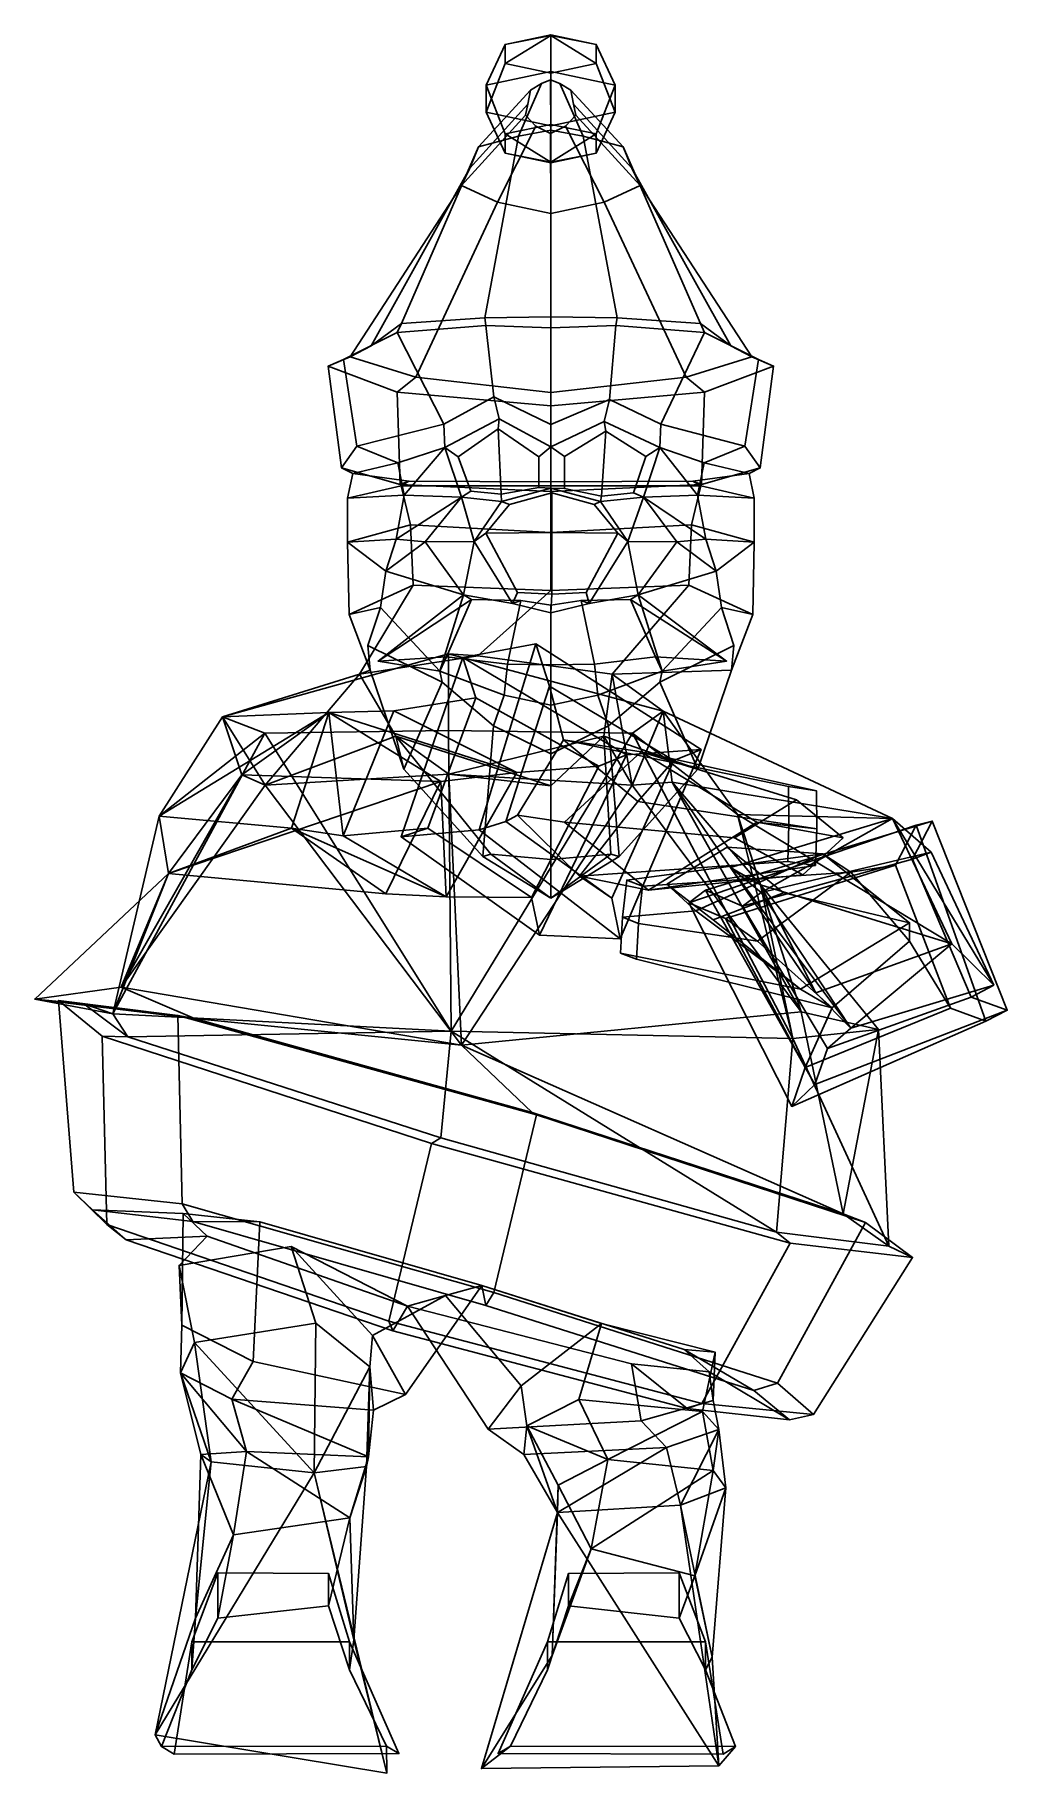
# Model space of a CAD drawing. Extents: x -125 to 165, y -159 to 361.
import ezdxf

# ---------------------------------------------------------------- set-up
doc = ezdxf.new("R2010")
doc.units = 0

msp = doc.modelspace()

# ---------------------------------------------------------------- linework, layer by layer
for p in [(-22.908533, 173.483734, 83.882256), (81.098038, 173.483734, 83.882256)]:
    msp.add_point(p)
for points in [[(15.0123, 357.665588, -22.509861), (28.621193, 360.527588, -29.403681), (28.621195, 349.516663, -40.670158), (9.375294, 345.469269, -30.920895)], [(28.621185, 349.079742, -1.828562), (28.621189, 360.346619, -13.314938), (15.012297, 351.941711, -8.72233)], [(15.012297, 351.941711, -8.72233), (28.621189, 360.346619, -13.314938), (15.0123, 357.665588, -22.509861)], [(28.621189, 360.346619, -13.314938), (28.621193, 360.527588, -29.403681), (15.0123, 357.665588, -22.509861)], [(28.621185, 349.079742, -1.828562), (42.23011, 351.941681, -8.722325), (28.621189, 360.346619, -13.314938)], [(28.621189, 360.346619, -13.314938), (42.230114, 357.665588, -22.509857), (28.621193, 360.527588, -29.403681)], [(42.23011, 351.941681, -8.722325), (42.230114, 357.665588, -22.509857), (28.621189, 360.346619, -13.314938)], [(42.230114, 357.665588, -22.509857), (47.867088, 345.469238, -30.920891), (28.621195, 349.516663, -40.670158), (28.621193, 360.527588, -29.403681)], [(9.375289, 337.37442, -11.422306), (15.012297, 351.941711, -8.72233), (15.0123, 357.665588, -22.509861), (9.375294, 345.469269, -30.920895)], [(47.867081, 337.37439, -11.422301), (47.867088, 345.469238, -30.920891), (42.230114, 357.665588, -22.509857), (42.23011, 351.941681, -8.722325)], [(28.621185, 333.326996, -1.673066), (28.621185, 349.079742, -1.828562), (15.012297, 351.941711, -8.72233), (9.375289, 337.37442, -11.422306)], [(15.012301, 330.901947, -33.620815), (9.375294, 345.469269, -30.920895), (28.621195, 349.516663, -40.670158), (28.621195, 333.763916, -40.514637)], [(28.621185, 333.326996, -1.673066), (47.867081, 337.37439, -11.422301), (42.23011, 351.941681, -8.722325), (28.621185, 349.079742, -1.828562)], [(42.230114, 330.901947, -33.620811), (28.621195, 333.763916, -40.514637), (28.621195, 349.516663, -40.670158), (47.867088, 345.469238, -30.920891)], [(22.575277, 343.934509, -10.19235), (21.825262, 339.825378, -11.924227), (4.427538, 320.708801, 31.957342), (7.106166, 327.101135, 42.519993)], [(25.915779, 345.929535, -9.351487), (22.575277, 343.934509, -10.19235), (7.106166, 327.101135, 42.519993), (19.036524, 330.204681, 47.648327)], [(9.375289, 337.37442, -11.422306), (9.375294, 345.469269, -30.920895), (15.012301, 330.901947, -33.620815), (15.012299, 325.17804, -19.833284)], [(28.6112, 347.093842, -8.860758), (25.915779, 345.929535, -9.351487), (19.036524, 330.204681, 47.648327), (28.663033, 332.0159, 50.641212)], [(28.6112, 347.093842, -8.860758), (28.663033, 332.0159, 50.641212), (38.289539, 330.204681, 47.648327), (31.306623, 345.929535, -9.351486)], [(31.306623, 345.929535, -9.351486), (38.289539, 330.204681, 47.648327), (50.219898, 327.101105, 42.519997), (34.647121, 343.934509, -10.192348)], [(34.647121, 343.934509, -10.192348), (50.219898, 327.101105, 42.519997), (52.898521, 320.708801, 31.957346), (35.397137, 339.825378, -11.924225)], [(47.867081, 337.37439, -11.422301), (42.23011, 325.17804, -19.833281), (42.230114, 330.901947, -33.620811), (47.867088, 345.469238, -30.920891)], [(21.825262, 339.825378, -11.924227), (21.138601, 336.510773, -13.321232), (1.975181, 315.55249, 23.437057), (4.427538, 320.708801, 31.957342)], [(35.397137, 339.825378, -11.924225), (52.898521, 320.708801, 31.957346), (55.350883, 315.55249, 23.437061), (36.083797, 336.510773, -13.32123)], [(21.138601, 336.510773, -13.321232), (24.139545, 333.270691, -14.686816), (12.692842, 310.512054, 15.108288), (1.975181, 315.55249, 23.437057)], [(28.621185, 333.326996, -1.673066), (9.375289, 337.37442, -11.422306), (15.012299, 325.17804, -19.833284), (28.621187, 322.316071, -12.939517)], [(24.139545, 333.270691, -14.686816), (28.611198, 331.08786, -15.606826), (28.663029, 307.116394, 9.497261), (12.692842, 310.512054, 15.108288)], [(28.621181, 322.49704, -29.028206), (15.012301, 330.901947, -33.620815), (28.621195, 333.763916, -40.514637)], [(33.082851, 333.270691, -14.686815), (44.633217, 310.512054, 15.10829), (28.663029, 307.116394, 9.497261), (28.611198, 331.08786, -15.606826)], [(28.621181, 322.49704, -29.028206), (28.621195, 333.763916, -40.514637), (42.230114, 330.901947, -33.620811)], [(28.621185, 333.326996, -1.673066), (28.621187, 322.316071, -12.939517), (42.23011, 325.17804, -19.833281), (47.867081, 337.37439, -11.422301)], [(36.083797, 336.510773, -13.32123), (55.350883, 315.55249, 23.437061), (44.633217, 310.512054, 15.10829), (33.082851, 333.270691, -14.686815)], [(-15.957539, 274.325958, 72.991859), (8.902767, 275.969391, 85.857109), (19.036524, 330.204681, 47.648327), (7.106166, 327.101135, 42.519993)], [(28.691031, 276.300629, 93.28479), (28.663033, 332.0159, 50.641212), (19.036524, 330.204681, 47.648327), (8.902767, 275.969391, 85.857109)], [(15.012299, 325.17804, -19.833284), (15.012301, 330.901947, -33.620815), (28.621181, 322.49704, -29.028206)], [(42.23011, 325.17804, -19.833281), (28.621181, 322.49704, -29.028206), (42.230114, 330.901947, -33.620811)], [(28.691031, 276.300629, 93.28479), (48.47929, 275.969391, 85.857109), (38.289539, 330.204681, 47.648327), (28.663033, 332.0159, 50.641212)], [(73.3396, 274.325958, 72.991859), (50.219898, 327.101105, 42.519997), (38.289539, 330.204681, 47.648327), (48.47929, 275.969391, 85.857109)], [(-24.99807, 267.628448, 45.544674), (-15.957539, 274.325958, 72.991859), (7.106166, 327.101135, 42.519993), (4.427538, 320.708801, 31.957342)], [(28.621187, 322.316071, -12.939517), (15.012299, 325.17804, -19.833284), (28.621181, 322.49704, -29.028206)], [(28.621187, 322.316071, -12.939517), (28.621181, 322.49704, -29.028206), (42.23011, 325.17804, -19.833281)], [(82.380135, 267.628448, 45.544674), (52.898521, 320.708801, 31.957346), (50.219898, 327.101105, 42.519997), (73.3396, 274.325958, 72.991859)], [(-31.268009, 264.313995, 22.576475), (-24.99807, 267.628448, 45.544674), (4.427538, 320.708801, 31.957342), (1.975181, 315.55249, 23.437057)], [(88.65007, 264.313995, 22.576475), (55.350883, 315.55249, 23.437061), (52.898521, 320.708801, 31.957346), (82.380135, 267.628448, 45.544674)], [(-11.680097, 258.234894, 1.837493), (-31.268009, 264.313995, 22.576475), (1.975181, 315.55249, 23.437057), (12.692842, 310.512054, 15.108288)], [(69.062149, 258.234894, 1.837493), (44.633217, 310.512054, 15.10829), (55.350883, 315.55249, 23.437061), (88.65007, 264.313995, 22.576475)], [(28.691029, 253.669556, -17.130922), (-11.680097, 258.234894, 1.837493), (12.692842, 310.512054, 15.108288), (28.663029, 307.116394, 9.497261)], [(28.691029, 253.669556, -17.130922), (28.663029, 307.116394, 9.497261), (44.633217, 310.512054, 15.10829), (69.062149, 258.234894, 1.837493)], [(9.291431, 273.711914, 90.762436), (8.902767, 275.969391, 85.857109), (-15.957539, 274.325958, 72.991859), (-17.19989, 271.64682, 77.6035)], [(28.691031, 272.963745, 96.877937), (28.691031, 276.300629, 93.28479), (8.902767, 275.969391, 85.857109), (9.291431, 273.711914, 90.762436)], [(28.691031, 272.963745, 96.877937), (48.090626, 273.711914, 90.762436), (48.47929, 275.969391, 85.857109), (28.691031, 276.300629, 93.28479)], [(48.090626, 273.711914, 90.762436), (74.581955, 271.64679, 77.6035), (73.3396, 274.325958, 72.991859), (48.47929, 275.969391, 85.857109)], [(-17.19989, 271.64682, 77.6035), (-15.957539, 274.325958, 72.991859), (-24.99807, 267.628448, 45.544674), (-33.296749, 263.572113, 46.954624)], [(-3.292477, 244.189209, 83.85601), (-17.19989, 271.64682, 77.6035), (-33.296749, 263.572113, 46.954624), (-29.249683, 237.617249, 65.295967)], [(11.648257, 252.434967, 94.970459), (9.291431, 273.711914, 90.762436), (-17.19989, 271.64682, 77.6035), (-3.292477, 244.189209, 83.85601)], [(28.691029, 244.106018, 99.194473), (28.691031, 272.963745, 96.877937), (9.291431, 273.711914, 90.762436), (11.648257, 252.434967, 94.970459)], [(28.691029, 244.106018, 99.194473), (46.137524, 251.630585, 95.040833), (48.090626, 273.711914, 90.762436), (28.691031, 272.963745, 96.877937)], [(46.137524, 251.630585, 95.040833), (61.546577, 244.189209, 83.856018), (74.581955, 271.64679, 77.6035), (48.090626, 273.711914, 90.762436)], [(61.546577, 244.189209, 83.856018), (86.631752, 237.617249, 65.295967), (90.67881, 263.572113, 46.954624), (74.581955, 271.64679, 77.6035)], [(74.581955, 271.64679, 77.6035), (90.67881, 263.572113, 46.954624), (82.380135, 267.628448, 45.544674), (73.3396, 274.325958, 72.991859)], [(-33.296749, 263.572113, 46.954624), (-24.99807, 267.628448, 45.544674), (-31.268009, 264.313995, 22.576475), (-37.822437, 261.561127, 21.152876)], [(90.67881, 263.572113, 46.954624), (95.204498, 261.561127, 21.152876), (88.65007, 264.313995, 22.576475), (82.380135, 267.628448, 45.544674)], [(-37.822437, 261.561127, 21.152876), (-31.268009, 264.313995, 22.576475), (-11.680097, 258.234894, 1.837493), (-17.208813, 253.783752, -1.596331)], [(-29.249683, 237.617249, 65.295967), (-33.296749, 263.572113, 46.954624), (-37.822437, 261.561127, 21.152876), (-33.823101, 231.177917, 27.994162)], [(-33.823101, 231.177917, 27.994162), (-37.822437, 261.561127, 21.152876), (-17.208813, 253.783752, -1.596331), (-16.313486, 226.170685, 2.180299)], [(95.204498, 261.561127, 21.152876), (74.590874, 253.783752, -1.596331), (69.062149, 258.234894, 1.837493), (88.65007, 264.313995, 22.576475)], [(91.205162, 231.177917, 27.994162), (73.695549, 226.170685, 2.180299), (74.590874, 253.783752, -1.596331), (95.204498, 261.561127, 21.152876)], [(86.631752, 237.617249, 65.295967), (91.205162, 231.177917, 27.994162), (95.204498, 261.561127, 21.152876), (90.67881, 263.572113, 46.954624)], [(-17.208813, 253.783752, -1.596331), (-11.680097, 258.234894, 1.837493), (28.691029, 253.669556, -17.130922), (28.691029, 249.670898, -21.350451)], [(74.590874, 253.783752, -1.596331), (28.691029, 249.670898, -21.350451), (28.691029, 253.669556, -17.130922), (69.062149, 258.234894, 1.837493)], [(-16.313486, 226.170685, 2.180299), (-17.208813, 253.783752, -1.596331), (28.691029, 249.670898, -21.350451), (28.691027, 224.162659, -17.487638)], [(11.648257, 252.434967, 94.970459), (-3.292477, 244.189209, 83.85601), (-2.999768, 237.255859, 82.356026), (13.216949, 245.788818, 94.319626)], [(28.691029, 244.106018, 99.194473), (11.648257, 252.434967, 94.970459), (13.216949, 245.788818, 94.319626), (28.691029, 237.497681, 96.470764)], [(73.695549, 226.170685, 2.180299), (28.691027, 224.162659, -17.487638), (28.691029, 249.670898, -21.350451), (74.590874, 253.783752, -1.596331)], [(28.691029, 244.106018, 99.194473), (28.691029, 237.497681, 96.470764), (44.568832, 244.981995, 94.333702), (46.137524, 251.630585, 95.040833)], [(46.137524, 251.630585, 95.040833), (44.568832, 244.981995, 94.333702), (61.253864, 237.255859, 82.356026), (61.546577, 244.189209, 83.856018)], [(-17.084146, 232.67926, 65.716461), (-2.999768, 237.255859, 82.356026), (-3.292477, 244.189209, 83.85601), (-29.249683, 237.617249, 65.295967)], [(12.9581, 242.816284, 91.856819), (13.216949, 245.788818, 94.319626), (-2.999768, 237.255859, 82.356026), (1.020968, 234.447571, 82.041245)], [(12.9581, 242.816284, 91.856819), (25.105974, 234.444366, 93.482849), (28.691029, 237.497681, 96.470764), (13.216949, 245.788818, 94.319626)], [(45.075703, 242.121094, 91.655769), (44.568832, 244.981995, 94.333702), (28.691029, 237.497681, 96.470764), (32.729221, 234.563629, 93.663162)], [(45.075703, 242.121094, 91.655769), (56.995049, 234.567017, 79.53775), (61.253864, 237.255859, 82.356026), (44.568832, 244.981995, 94.333702)], [(74.466202, 232.67926, 65.716461), (86.631752, 237.617249, 65.295967), (61.546577, 244.189209, 83.856018), (61.253864, 237.255859, 82.356026)], [(13.857457, 223.323151, 90.02729), (12.9581, 242.816284, 91.856819), (1.020968, 234.447571, 82.041245), (4.76797, 224.25769, 84.935066)], [(25.105974, 234.444366, 93.482849), (12.9581, 242.816284, 91.856819), (13.857457, 223.323151, 90.02729), (25.105974, 225.327087, 94.327049)], [(32.729221, 234.563629, 93.663162), (32.729221, 225.059021, 94.705406), (43.75869, 222.710754, 89.397079), (45.075703, 242.121094, 91.655769)], [(43.75869, 222.710754, 89.397079), (53.321014, 223.706787, 83.110359), (56.995049, 234.567017, 79.53775), (45.075703, 242.121094, 91.655769)], [(-29.249683, 237.617249, 65.295967), (-33.823101, 231.177917, 27.994162), (-30.517561, 229.514771, 28.800205), (-17.084146, 232.67926, 65.716461)], [(-15.111394, 222.9776, 66.043121), (-2.999768, 237.255859, 82.356026), (-17.084146, 232.67926, 65.716461)], [(1.930499, 222.416992, 85.936409), (-2.999768, 237.255859, 82.356026), (-15.111394, 222.9776, 66.043121)], [(4.76797, 224.25769, 84.935066), (1.020968, 234.447571, 82.041245), (-2.999768, 237.255859, 82.356026), (1.930499, 222.416992, 85.936409)], [(25.105974, 225.327087, 94.327049), (28.691029, 225.079681, 97.531448), (28.691029, 237.497681, 96.470764), (25.105974, 234.444366, 93.482849)], [(32.729221, 225.059021, 94.705406), (32.729221, 234.563629, 93.663162), (28.691029, 237.497681, 96.470764), (28.691029, 225.079681, 97.531448)], [(53.321014, 223.706787, 83.110359), (56.323597, 222.416992, 85.936409), (61.253864, 237.255859, 82.356026), (56.995049, 234.567017, 79.53775)], [(56.323597, 222.416992, 85.936409), (72.493446, 222.9776, 66.043121), (61.253864, 237.255859, 82.356026)], [(72.493446, 222.9776, 66.043121), (74.466202, 232.67926, 65.716461), (61.253864, 237.255859, 82.356026)], [(86.631752, 237.617249, 65.295967), (74.466202, 232.67926, 65.716461), (87.899628, 229.514771, 28.800205), (91.205162, 231.177917, 27.994162)], [(-33.823101, 231.177917, 27.994162), (-16.313486, 226.170685, 2.180299), (-13.727357, 227.219543, 2.487197), (-30.517561, 229.514771, 28.800205)], [(-17.084146, 232.67926, 65.716461), (-30.517561, 229.514771, 28.800205), (-32.021969, 222.161499, 29.849279), (-15.111394, 222.9776, 66.043121)], [(-32.021969, 222.161499, 29.849279), (-30.517561, 229.514771, 28.800205), (-13.727357, 227.219543, 2.487197), (-16.039721, 225.840881, 0.059638)], [(91.205162, 231.177917, 27.994162), (87.899628, 229.514771, 28.800205), (71.109421, 227.219543, 2.487197), (73.695549, 226.170685, 2.180299)], [(89.40403, 222.161499, 29.849279), (73.421776, 225.840881, 0.059638), (71.109421, 227.219543, 2.487197), (87.899628, 229.514771, 28.800205)], [(74.466202, 232.67926, 65.716461), (72.493446, 222.9776, 66.043121), (89.40403, 222.161499, 29.849279), (87.899628, 229.514771, 28.800205)], [(-32.043751, 208.967529, 32.028214), (-32.021969, 222.161499, 29.849279), (-16.039721, 225.840881, 0.059638), (-13.294943, 214.143799, -1.424091)], [(-16.313486, 226.170685, 2.180299), (28.691027, 224.162659, -17.487638), (28.691027, 226.992981, -14.672208), (-13.727357, 227.219543, 2.487197)], [(-16.039721, 225.840881, 0.059638), (-13.727357, 227.219543, 2.487197), (28.691027, 226.992981, -14.672208), (28.691025, 225.766663, -15.018003)], [(-13.294943, 214.143799, -1.424091), (-16.039721, 225.840881, 0.059638), (28.691025, 225.766663, -15.018003), (28.69101, 211.890503, -13.558692)], [(13.857457, 223.323151, 90.02729), (4.76797, 224.25769, 84.935066), (1.930499, 222.416992, 85.936409), (13.890349, 221.136108, 92.223122)], [(28.949411, 211.876404, 116.053299), (28.949411, 223.693329, 111.923271), (16.326536, 220.259094, 108.406754), (9.250209, 211.694733, 109.604088)], [(13.857457, 223.323151, 90.02729), (13.890349, 221.136108, 92.223122), (28.691029, 225.079681, 97.531448), (25.105974, 225.327087, 94.327049)], [(28.949411, 223.693329, 111.923271), (28.691029, 225.079681, 97.531448), (13.890349, 221.136108, 92.223122), (16.326536, 220.259094, 108.406754)], [(70.677002, 214.143799, -1.424091), (28.69101, 211.890503, -13.558692), (28.691025, 225.766663, -15.018003), (73.421776, 225.840881, 0.059638)], [(73.421776, 225.840881, 0.059638), (28.691025, 225.766663, -15.018003), (28.691027, 226.992981, -14.672208), (71.109421, 227.219543, 2.487197)], [(73.695549, 226.170685, 2.180299), (71.109421, 227.219543, 2.487197), (28.691027, 226.992981, -14.672208), (28.691027, 224.162659, -17.487638)], [(28.949411, 223.693329, 111.923271), (41.572285, 220.259094, 108.406754), (43.491707, 221.136108, 92.223122), (28.691029, 225.079681, 97.531448)], [(43.75869, 222.710754, 89.397079), (32.729221, 225.059021, 94.705406), (28.691029, 225.079681, 97.531448), (43.491707, 221.136108, 92.223122)], [(28.949411, 211.876404, 116.053299), (48.648613, 211.694733, 109.604088), (41.572285, 220.259094, 108.406754), (28.949411, 223.693329, 111.923271)], [(43.75869, 222.710754, 89.397079), (43.491707, 221.136108, 92.223122), (56.323597, 222.416992, 85.936409), (53.321014, 223.706787, 83.110359)], [(89.425812, 208.967529, 32.028214), (70.677002, 214.143799, -1.424091), (73.421776, 225.840881, 0.059638), (89.40403, 222.161499, 29.849279)], [(-15.111394, 222.9776, 66.043121), (-32.021969, 222.161499, 29.849279), (-32.043751, 208.967529, 32.028214), (-17.553164, 209.878479, 65.891945)], [(-17.553164, 209.878479, 65.891945), (1.930499, 222.416992, 85.936409), (-15.111394, 222.9776, 66.043121)], [(-8.899186, 209.061707, 89.112961), (1.930499, 222.416992, 85.936409), (-17.553164, 209.878479, 65.891945)], [(-8.899186, 209.061707, 89.112961), (5.732574, 209.215088, 92.147392), (1.930499, 222.416992, 85.936409)], [(5.732574, 209.215088, 92.147392), (13.890349, 221.136108, 92.223122), (1.930499, 222.416992, 85.936409)], [(9.250209, 211.694733, 109.604088), (16.326536, 220.259094, 108.406754), (13.890349, 221.136108, 92.223122), (5.732574, 209.215088, 92.147392)], [(48.648613, 211.694733, 109.604088), (51.649487, 209.215088, 92.147392), (43.491707, 221.136108, 92.223122), (41.572285, 220.259094, 108.406754)], [(51.649487, 209.215088, 92.147392), (56.323597, 222.416992, 85.936409), (43.491707, 221.136108, 92.223122)], [(66.281242, 209.061707, 89.112961), (56.323597, 222.416992, 85.936409), (51.649487, 209.215088, 92.147392)], [(74.935226, 209.878479, 65.891945), (72.493446, 222.9776, 66.043121), (56.323597, 222.416992, 85.936409)], [(66.281242, 209.061707, 89.112961), (74.935226, 209.878479, 65.891945), (56.323597, 222.416992, 85.936409)], [(72.493446, 222.9776, 66.043121), (74.935226, 209.878479, 65.891945), (89.425812, 208.967529, 32.028214), (89.40403, 222.161499, 29.849279)], [(-31.607397, 187.413269, 33.3909), (-32.043751, 208.967529, 32.028214), (-13.294943, 214.143799, -1.424091), (-12.502227, 196.156128, 1.486755)], [(-12.502227, 196.156128, 1.486755), (-13.294943, 214.143799, -1.424091), (28.69101, 211.890503, -13.558692), (28.691011, 194.530426, -9.127532)], [(69.884285, 196.156128, 1.486755), (28.691011, 194.530426, -9.127532), (28.69101, 211.890503, -13.558692), (70.677002, 214.143799, -1.424091)], [(88.989464, 187.413269, 33.3909), (69.884285, 196.156128, 1.486755), (70.677002, 214.143799, -1.424091), (89.425812, 208.967529, 32.028214)], [(-17.553164, 209.878479, 65.891945), (-32.043751, 208.967529, 32.028214), (-20.619238, 200.355103, 65.335167)], [(-22.224981, 189.425171, 65.51387), (-20.619238, 200.355103, 65.335167), (-32.043751, 208.967529, 32.028214), (-31.607397, 187.413269, 33.3909)], [(-20.619238, 200.355103, 65.335167), (-8.899186, 209.061707, 89.112961), (-17.553164, 209.878479, 65.891945)], [(2.597434, 193.248383, 85.995529), (-8.899186, 209.061707, 89.112961), (-20.619238, 200.355103, 65.335167)], [(2.597434, 193.248383, 85.995529), (5.732574, 209.215088, 92.147392), (-8.899186, 209.061707, 89.112961)], [(17.224567, 190.627991, 91.898666), (5.732574, 209.215088, 92.147392), (2.597434, 193.248383, 85.995529)], [(18.674536, 193.946747, 104.768394), (9.250209, 211.694733, 109.604088), (5.732574, 209.215088, 92.147392), (17.224567, 190.627991, 91.898666)], [(28.949411, 193.425293, 109.998421), (28.949411, 211.876404, 116.053299), (9.250209, 211.694733, 109.604088), (18.674536, 193.946747, 104.768394)], [(28.949411, 193.425293, 109.998421), (39.224285, 193.946747, 104.768394), (48.648613, 211.694733, 109.604088), (28.949411, 211.876404, 116.053299)], [(39.224285, 193.946747, 104.768394), (40.15749, 190.627991, 91.898666), (51.649487, 209.215088, 92.147392), (48.648613, 211.694733, 109.604088)], [(40.15749, 190.627991, 91.898666), (54.784626, 193.248383, 85.995529), (51.649487, 209.215088, 92.147392)], [(54.784626, 193.248383, 85.995529), (66.281242, 209.061707, 89.112961), (51.649487, 209.215088, 92.147392)], [(54.784626, 193.248383, 85.995529), (78.001297, 200.355103, 65.335167), (66.281242, 209.061707, 89.112961)], [(78.001297, 200.355103, 65.335167), (74.935226, 209.878479, 65.891945), (66.281242, 209.061707, 89.112961)], [(74.935226, 209.878479, 65.891945), (78.001297, 200.355103, 65.335167), (89.425812, 208.967529, 32.028214)], [(79.60704, 189.425171, 65.51387), (88.989464, 187.413269, 33.3909), (89.425812, 208.967529, 32.028214), (78.001297, 200.355103, 65.335167)], [(-22.224981, 189.425171, 65.51387), (-4.510575, 170.422424, 92.304878), (2.597434, 193.248383, 85.995529), (-20.619238, 200.355103, 65.335167)], [(79.60704, 189.425171, 65.51387), (78.001297, 200.355103, 65.335167), (54.784626, 193.248383, 85.995529), (61.892632, 170.422424, 92.304878)], [(-25.278856, 170.801636, 37.500011), (-31.607397, 187.413269, 33.3909), (-12.502227, 196.156128, 1.486755), (-28.490105, 169.574829, 25.4806)], [(-28.490105, 169.574829, 25.4806), (-12.502227, 196.156128, 1.486755), (28.691011, 194.530426, -9.127532), (6.862231, 175.038818, 3.878043)], [(4.963624, 191.827759, 99.99575), (2.597434, 193.248383, 85.995529), (-22.908533, 173.483734, 83.882256)], [(-22.908533, 173.483734, 83.882256), (2.597434, 193.248383, 85.995529), (-4.510575, 170.422424, 92.304878)], [(4.963624, 191.827759, 99.99575), (19.660994, 191.565491, 100.112862), (17.224567, 190.627991, 91.898666), (2.597434, 193.248383, 85.995529)], [(46.993961, 169.574829, 25.4806), (6.862231, 175.038818, 3.878043), (28.691011, 194.530426, -9.127532), (69.884285, 196.156128, 1.486755)], [(28.949411, 193.425293, 109.998421), (18.674536, 193.946747, 104.768394), (17.224567, 190.627991, 91.898666), (28.691029, 187.840637, 97.818153)], [(28.949411, 193.425293, 109.998421), (28.691029, 187.840637, 97.818153), (40.15749, 190.627991, 91.898666), (39.224285, 193.946747, 104.768394)], [(52.418434, 191.827759, 99.99575), (54.784626, 193.248383, 85.995529), (40.15749, 190.627991, 91.898666), (37.721066, 191.565491, 100.112862)], [(82.660912, 170.801636, 37.500011), (46.993961, 169.574829, 25.4806), (69.884285, 196.156128, 1.486755), (88.989464, 187.413269, 33.3909)], [(52.418434, 191.827759, 99.99575), (81.098038, 173.483734, 83.882256), (54.784626, 193.248383, 85.995529)], [(81.098038, 173.483734, 83.882256), (61.892632, 170.422424, 92.304878), (54.784626, 193.248383, 85.995529)], [(-25.278856, 170.801636, 37.500011), (-25.948206, 178.167114, 68.684151), (-22.224981, 189.425171, 65.51387), (-31.607397, 187.413269, 33.3909)], [(-22.224981, 189.425171, 65.51387), (-25.948206, 178.167114, 68.684151), (-3.827405, 167.200684, 83.293694), (-4.510575, 170.422424, 92.304878)], [(-2.513577, 174.779022, 102.389763), (4.963624, 191.827759, 99.99575), (-22.908533, 173.483734, 83.882256)], [(19.660994, 191.565491, 100.112862), (4.963624, 191.827759, 99.99575), (-2.513577, 174.779022, 102.389763), (15.700042, 172.587708, 111.057327)], [(15.700042, 172.587708, 111.057327), (28.691029, 172.384216, 111.741035), (28.691029, 190.151428, 102.861427), (19.660994, 191.565491, 100.112862)], [(28.691029, 190.151428, 102.861427), (28.691029, 187.840637, 97.818153), (17.224567, 190.627991, 91.898666), (19.660994, 191.565491, 100.112862)], [(41.682014, 172.587708, 111.057327), (37.721066, 191.565491, 100.112862), (28.691029, 190.151428, 102.861427), (28.691029, 172.384216, 111.741035)], [(28.691029, 190.151428, 102.861427), (37.721066, 191.565491, 100.112862), (40.15749, 190.627991, 91.898666), (28.691029, 187.840637, 97.818153)], [(37.721066, 191.565491, 100.112862), (41.682014, 172.587708, 111.057327), (59.895638, 174.779022, 102.389763), (52.418434, 191.827759, 99.99575)], [(59.895638, 174.779022, 102.389763), (81.098038, 173.483734, 83.882256), (52.418434, 191.827759, 99.99575)], [(79.60704, 189.425171, 65.51387), (61.892632, 170.422424, 92.304878), (61.209461, 167.200684, 83.293694), (83.330269, 178.167114, 68.684151)], [(82.660912, 170.801636, 37.500011), (88.989464, 187.413269, 33.3909), (79.60704, 189.425171, 65.51387), (83.330269, 178.167114, 68.684151)], [(-3.827405, 167.200684, 83.293694), (-25.948206, 178.167114, 68.684151), (-25.278856, 170.801636, 37.500011), (-15.200788, 141.154175, 53.494438)], [(7.302916, 123.0177, 209.98436), (24.194265, 178.661987, 188.012939), (2.345891, 174.560791, 164.448288), (-16.075018, 120.977875, 186.610733)], [(51.265812, 145.435486, 120.082596), (2.345891, 174.560791, 164.448288), (24.194265, 178.661987, 188.012939), (73.561188, 147.082153, 144.525726)], [(7.302916, 123.0177, 209.98436), (15.210792, 125.583557, 202.197815), (28.273758, 165.988403, 185.17926), (24.194265, 178.661987, 188.012939)], [(73.561188, 147.082153, 144.525726), (24.194265, 178.661987, 188.012939), (28.273758, 165.988403, 185.17926), (65.406448, 143.814209, 152.607941)], [(61.209461, 167.200684, 83.293694), (72.582848, 141.154175, 53.494438), (82.660912, 170.801636, 37.500011), (83.330269, 178.167114, 68.684151)], [(-1.853932, 175.667419, 2.126543), (-1.857344, 152.779846, -48.828026), (-56.752666, 151.893738, -40.071373), (-69.399567, 156.80835, -4.709726)], [(-1.853932, 175.667419, 2.126543), (-69.399567, 156.80835, -4.709726), (-28.490105, 169.574829, 25.4806), (6.862231, 175.038818, 3.878043)], [(-4.510575, 170.422424, 92.304878), (-2.513577, 174.779022, 102.389763), (-22.908533, 173.483734, 83.882256)], [(-16.075018, 120.977875, 186.610733), (2.345891, 174.560791, 164.448288), (6.295357, 162.484863, 161.688538), (-8.038993, 123.54306, 178.701599)], [(15.700042, 172.587708, 111.057327), (-2.513577, 174.779022, 102.389763), (-4.510575, 170.422424, 92.304878), (14.698415, 163.288666, 101.151703)], [(-1.853932, 175.667419, 2.126543), (62.168655, 158.46228, -4.389199), (53.064346, 151.893738, -40.071373), (-1.857344, 152.779846, -48.828026)], [(6.862231, 175.038818, 3.878043), (46.993961, 169.574829, 25.4806), (62.168655, 158.46228, -4.389199), (-1.853932, 175.667419, 2.126543)], [(51.265812, 145.435486, 120.082596), (42.976784, 142.071564, 128.301498), (6.295357, 162.484863, 161.688538), (2.345891, 174.560791, 164.448288)], [(28.691029, 172.384216, 111.741035), (15.700042, 172.587708, 111.057327), (14.698415, 163.288666, 101.151703), (28.691029, 160.321869, 106.62307)], [(28.691029, 172.384216, 111.741035), (28.691029, 160.321869, 106.62307), (42.683643, 163.288666, 101.151703), (41.682014, 172.587708, 111.057327)], [(41.682014, 172.587708, 111.057327), (42.683643, 163.288666, 101.151703), (61.892632, 170.422424, 92.304878), (59.895638, 174.779022, 102.389763)], [(61.892632, 170.422424, 92.304878), (81.098038, 173.483734, 83.882256), (59.895638, 174.779022, 102.389763)], [(-69.399567, 156.80835, -4.709726), (-56.614574, 136.405731, 55.426003), (-28.490105, 169.574829, 25.4806)], [(-56.614574, 136.405731, 55.426003), (-17.659826, 151.091187, 51.266796), (-28.490105, 169.574829, 25.4806)], [(-15.200788, 141.154175, 53.494438), (-25.278856, 170.801636, 37.500011), (-28.490105, 169.574829, 25.4806), (-17.659826, 151.091187, 51.266796)], [(8.330995, 115.152649, 85.246353), (11.51612, 154.137146, 103.199554), (-3.827405, 167.200684, 83.293694), (-15.200788, 141.154175, 53.494438)], [(11.51612, 154.137146, 103.199554), (14.698415, 163.288666, 101.151703), (-4.510575, 170.422424, 92.304878), (-3.827405, 167.200684, 83.293694)], [(45.865936, 154.137146, 103.199554), (61.209461, 167.200684, 83.293694), (61.892632, 170.422424, 92.304878), (42.683643, 163.288666, 101.151703)], [(72.582848, 141.154175, 53.494438), (44.527634, 151.091187, 51.266796), (46.993961, 169.574829, 25.4806), (82.660912, 170.801636, 37.500011)], [(52.935226, 136.405731, 55.425999), (46.993961, 169.574829, 25.4806), (44.527634, 151.091187, 51.266796)], [(49.051064, 115.152649, 85.246353), (72.582848, 141.154175, 53.494438), (61.209461, 167.200684, 83.293694), (45.865936, 154.137146, 103.199554)], [(62.168655, 158.46228, -4.389199), (46.993961, 169.574829, 25.4806), (52.935226, 136.405731, 55.425999)], [(-8.038993, 123.54306, 178.701599), (6.295357, 162.484863, 161.688538), (-18.261509, 158.57019, 135.441971), (-33.394814, 121.317657, 153.076996)], [(-18.261509, 158.57019, 135.441971), (6.295357, 162.484863, 161.688538), (42.976784, 142.071564, 128.301498), (18.515377, 140.171021, 101.793274)], [(28.691029, 145.791687, 109.565765), (28.691029, 160.321869, 106.62307), (14.698415, 163.288666, 101.151703), (11.51612, 154.137146, 103.199554)], [(18.686018, 127.415924, 198.021591), (32.399311, 149.911316, 185.545151), (28.273758, 165.988403, 185.17926), (15.210792, 125.583557, 202.197815)], [(54.687325, 131.487427, 165.850677), (65.406448, 143.814209, 152.607941), (28.273758, 165.988403, 185.17926), (32.399311, 149.911316, 185.545151)], [(28.691029, 145.791687, 109.565765), (45.865936, 154.137146, 103.199554), (42.683643, 163.288666, 101.151703), (28.691029, 160.321869, 106.62307)], [(-88.368828, 127.191193, -19.91024), (-37.620422, 158.118286, 84.937363), (-69.399567, 156.80835, -4.709726)], [(-88.368828, 127.191193, -19.91024), (-48.772285, 123.606964, 101.890907), (-37.620422, 158.118286, 84.937363)], [(-88.368828, 127.191193, -19.91024), (-69.399567, 156.80835, -4.709726), (-56.752666, 151.893738, -40.071373)], [(-63.653774, 139.449799, 21.65316), (-69.399567, 156.80835, -4.709726), (-37.620422, 158.118286, 84.937363)], [(-63.653774, 139.449799, 21.65316), (-56.614574, 136.405731, 55.426003), (-69.399567, 156.80835, -4.709726)], [(-63.653774, 139.449799, 21.65316), (-37.620422, 158.118286, 84.937363), (-4.156706, 137.533936, 57.804489)], [(-33.394814, 121.317657, 153.076996), (-37.620422, 158.118286, 84.937363), (-48.772285, 123.606964, 101.890907)], [(18.515377, 140.171021, 101.793274), (-37.620422, 158.118286, 84.937363), (-18.261509, 158.57019, 135.441971)], [(-33.394814, 121.317657, 153.076996), (-18.261509, 158.57019, 135.441971), (-37.620422, 158.118286, 84.937363)], [(18.515377, 140.171021, 101.793274), (-4.156706, 137.533936, 57.804489), (-37.620422, 158.118286, 84.937363)], [(64.902267, 137.328583, 37.672722), (62.168655, 158.46228, -4.389199), (52.935226, 136.405731, 55.425999)], [(84.368851, 127.624817, -30.485172), (53.064346, 151.893738, -40.071373), (62.168655, 158.46228, -4.389199)], [(64.902267, 137.328583, 37.672722), (130.733521, 126.452271, 80.190613), (62.168655, 158.46228, -4.389199)], [(84.368851, 127.624817, -30.485172), (62.168655, 158.46228, -4.389199), (130.733521, 126.452271, 80.190613)], [(-102.113159, 68.09935, -70.306717), (-56.752666, 151.893738, -40.071373), (-1.139208, 62.976593, -106.541969)], [(-102.113159, 68.09935, -70.306717), (-88.368828, 127.191193, -19.91024), (-56.752666, 151.893738, -40.071373)], [(-1.139208, 62.976593, -106.541969), (-56.752666, 151.893738, -40.071373), (-1.857344, 152.779846, -48.828026)], [(-1.823221, 139.682312, 62.260628), (-17.659826, 151.091187, 51.266796), (-56.614574, 136.405731, 55.426003)], [(8.330995, 115.152649, 85.246353), (-15.200788, 141.154175, 53.494438), (-17.659826, 151.091187, 51.266796), (10.74994, 115.84491, 69.339668)], [(10.74994, 115.84491, 69.339668), (-17.659826, 151.091187, 51.266796), (28.691029, 136.247467, 43.396519), (28.691029, 114.210785, 65.043594)], [(28.691029, 136.247467, 43.396519), (-17.659826, 151.091187, 51.266796), (-1.823221, 139.682312, 62.260628)], [(-1.139208, 62.976593, -106.541969), (-1.857344, 152.779846, -48.828026), (53.064346, 151.893738, -40.071373)], [(28.691029, 136.247467, 43.396519), (-1.823221, 139.682312, 62.260628), (44.527634, 151.091187, 51.266796)], [(-1.823221, 139.682312, 62.260628), (52.935226, 136.405731, 55.425999), (44.527634, 151.091187, 51.266796)], [(100.924133, 60.74498, -74.172363), (-1.139208, 62.976593, -106.541969), (53.064346, 151.893738, -40.071373)], [(28.691029, 102.635483, 88.488289), (28.691029, 145.791687, 109.565765), (11.51612, 154.137146, 103.199554), (8.330995, 115.152649, 85.246353)], [(28.691029, 102.635483, 88.488289), (49.051064, 115.152649, 85.246353), (45.865936, 154.137146, 103.199554), (28.691029, 145.791687, 109.565765)], [(46.632118, 115.84491, 69.339668), (28.691029, 114.210785, 65.043594), (28.691029, 136.247467, 43.396519), (44.527634, 151.091187, 51.266796)], [(49.051064, 115.152649, 85.246353), (46.632118, 115.84491, 69.339668), (44.527634, 151.091187, 51.266796), (72.582848, 141.154175, 53.494438)], [(100.924133, 60.74498, -74.172363), (53.064346, 151.893738, -40.071373), (84.368851, 127.624817, -30.485172)], [(32.72245, 125.37088, 236.58107), (55.676949, 146.409088, 217.874146), (32.399311, 149.911316, 185.545151), (18.686018, 127.415924, 198.021591)], [(25.232811, 91.601929, 149.552765), (22.896025, 102.851318, 150.838699), (42.976784, 142.071564, 128.301498), (51.265812, 145.435486, 120.082596)], [(25.232811, 91.601929, 149.552765), (51.265812, 145.435486, 120.082596), (73.561188, 147.082153, 144.525726), (49.409115, 90.475311, 173.675201)], [(99.72908, 124.626587, 182.429596), (54.687325, 131.487427, 165.850677), (32.399311, 149.911316, 185.545151), (99.68483, 135.985443, 182.813797)], [(108.002693, 134.738342, 192.648438), (99.68483, 135.985443, 182.813797), (32.399311, 149.911316, 185.545151), (55.676949, 146.409088, 217.874146)], [(83.48513, 120.655823, 268.274597), (102.04026, 132.043396, 267.015381), (55.676949, 146.409088, 217.874146), (32.72245, 125.37088, 236.58107)], [(49.409115, 90.475311, 173.675201), (73.561188, 147.082153, 144.525726), (65.406448, 143.814209, 152.607941), (46.87431, 102.622009, 175.074844)], [(115.959335, 120.655823, 255.230896), (90.230751, 125.37088, 207.097977), (55.676949, 146.409088, 217.874146), (102.04026, 132.043396, 267.015381)], [(108.153687, 123.377686, 192.197739), (108.002693, 134.738342, 192.648438), (55.676949, 146.409088, 217.874146), (90.230751, 125.37088, 207.097977)], [(18.515377, 140.171021, 101.793274), (42.976784, 142.071564, 128.301498), (22.896025, 102.851318, 150.838699), (-2.563889, 103.094849, 125.105049)], [(37.222645, 109.273376, 181.849487), (46.87431, 102.622009, 175.074844), (65.406448, 143.814209, 152.607941), (54.687325, 131.487427, 165.850677)], [(-99.624451, 76.098114, 83.727051), (-63.653774, 139.449799, 21.65316), (-85.529022, 110.061035, 7.662412)], [(-99.624451, 76.098114, 83.727051), (-56.614574, 136.405731, 55.426003), (-63.653774, 139.449799, 21.65316)], [(1.945964, 58.768417, 111.709473), (-56.614574, 136.405731, 55.426003), (-99.624451, 76.098114, 83.727051)], [(-85.529022, 110.061035, 7.662412), (-63.653774, 139.449799, 21.65316), (-4.156706, 137.533936, 57.804489)], [(-20.637915, 103.995087, 79.520081), (-85.529022, 110.061035, 7.662412), (-4.156706, 137.533936, 57.804489)], [(1.945964, 58.768417, 111.709473), (-1.823221, 139.682312, 62.260628), (-56.614574, 136.405731, 55.426003)], [(-2.563889, 103.094849, 125.105049), (-20.637915, 103.995087, 79.520081), (-4.156706, 137.533936, 57.804489)], [(-2.563889, 103.094849, 125.105049), (-4.156706, 137.533936, 57.804489), (18.515377, 140.171021, 101.793274)], [(1.945964, 58.768417, 111.709473), (52.935226, 136.405731, 55.425999), (-1.823221, 139.682312, 62.260628)], [(1.945964, 58.768417, 111.709473), (103.412834, 68.743744, 79.861412), (52.935226, 136.405731, 55.425999)], [(103.412834, 68.743744, 79.861412), (64.902267, 137.328583, 37.672722), (52.935226, 136.405731, 55.425999)], [(103.412834, 68.743744, 79.861412), (91.285049, 106.635437, 6.435526), (64.902267, 137.328583, 37.672722)], [(91.285049, 106.635437, 6.435526), (82.3638, 111.846588, 84.612694), (64.902267, 137.328583, 37.672722)], [(64.902267, 137.328583, 37.672722), (82.3638, 111.846588, 84.612694), (130.733521, 126.452271, 80.190613)], [(108.153687, 123.377686, 192.197739), (99.72908, 124.626587, 182.429596), (99.68483, 135.985443, 182.813797), (108.002693, 134.738342, 192.648438)], [(99.401726, 113.65271, 182.441452), (37.222645, 109.273376, 181.849487), (54.687325, 131.487427, 165.850677), (99.72908, 124.626587, 182.429596)], [(103.964989, 109.649353, 265.679749), (115.959335, 120.655823, 255.230896), (102.04026, 132.043396, 267.015381), (83.48513, 120.655823, 268.274597)], [(-102.113159, 68.09935, -70.306717), (-85.529022, 110.061035, 7.662412), (-88.368828, 127.191193, -19.91024)], [(-85.529022, 110.061035, 7.662412), (-48.772285, 123.606964, 101.890907), (-88.368828, 127.191193, -19.91024)], [(49.409115, 90.475311, 173.675201), (46.87431, 102.622009, 175.074844), (15.210792, 125.583557, 202.197815), (7.302916, 123.0177, 209.98436)], [(37.222645, 109.273376, 181.849487), (18.686018, 127.415924, 198.021591), (15.210792, 125.583557, 202.197815), (46.87431, 102.622009, 175.074844)], [(57.784794, 105.045105, 214.640915), (32.72245, 125.37088, 236.58107), (18.686018, 127.415924, 198.021591), (37.222645, 109.273376, 181.849487)], [(103.964989, 109.649353, 265.679749), (83.48513, 120.655823, 268.274597), (32.72245, 125.37088, 236.58107), (57.784794, 105.045105, 214.640915)], [(103.964989, 109.649353, 265.679749), (57.784794, 105.045105, 214.640915), (90.230751, 125.37088, 207.097977), (115.959335, 120.655823, 255.230896)], [(107.753784, 112.401794, 192.298798), (108.153687, 123.377686, 192.197739), (90.230751, 125.37088, 207.097977), (57.784794, 105.045105, 214.640915)], [(74.842796, 105.077637, 155.003876), (69.913994, 101.243866, 187.534958), (137.776215, 124.462708, 200.992996), (142.584198, 125.705536, 168.980469)], [(74.842796, 105.077637, 155.003876), (142.584198, 125.705536, 168.980469), (136.646683, 114.353027, 166.764908), (85.921112, 100.305786, 156.444275)], [(91.489929, 104.357361, 120.986832), (130.733521, 126.452271, 80.190613), (82.3638, 111.846588, 84.612694)], [(100.924133, 60.74498, -74.172363), (84.368851, 127.624817, -30.485172), (91.285049, 106.635437, 6.435526)], [(84.368851, 127.624817, -30.485172), (130.733521, 126.452271, 80.190613), (148.432373, 89.043243, 72.719971)], [(91.285049, 106.635437, 6.435526), (84.368851, 127.624817, -30.485172), (148.432373, 89.043243, 72.719971)], [(91.489929, 104.357361, 120.986832), (142.24791, 116.381836, 131.10321), (130.733521, 126.452271, 80.190613)], [(107.753784, 112.401794, 192.298798), (99.401726, 113.65271, 182.441452), (99.72908, 124.626587, 182.429596), (108.153687, 123.377686, 192.197739)], [(160.974625, 76.678574, 130.254745), (148.432373, 89.043243, 72.719971), (130.733521, 126.452271, 80.190613)], [(160.974625, 76.678574, 130.254745), (130.733521, 126.452271, 80.190613), (142.24791, 116.381836, 131.10321)], [(164.982269, 69.171112, 167.026749), (154.208588, 73.103882, 165.552505), (136.646683, 114.353027, 166.764908), (142.584198, 125.705536, 168.980469)], [(158.604401, 65.914581, 199.364548), (164.982269, 69.171112, 167.026749), (142.584198, 125.705536, 168.980469), (137.776215, 124.462708, 200.992996)], [(-20.637915, 103.995087, 79.520081), (-48.772285, 123.606964, 101.890907), (-85.529022, 110.061035, 7.662412)], [(-2.563889, 103.094849, 125.105049), (-33.394814, 121.317657, 153.076996), (-48.772285, 123.606964, 101.890907)], [(-2.563889, 103.094849, 125.105049), (-48.772285, 123.606964, 101.890907), (-20.637915, 103.995087, 79.520081)], [(-2.563889, 103.094849, 125.105049), (22.896025, 102.851318, 150.838699), (-8.038993, 123.54306, 178.701599), (-33.394814, 121.317657, 153.076996)], [(25.232811, 91.601929, 149.552765), (-16.075018, 120.977875, 186.610733), (-8.038993, 123.54306, 178.701599), (22.896025, 102.851318, 150.838699)], [(25.232811, 91.601929, 149.552765), (49.409115, 90.475311, 173.675201), (7.302916, 123.0177, 209.98436), (-16.075018, 120.977875, 186.610733)], [(69.913994, 101.243866, 187.534958), (80.814819, 96.590668, 188.956635), (131.633591, 112.53714, 198.682144), (137.776215, 124.462708, 200.992996)], [(158.604401, 65.914581, 199.364548), (137.776215, 124.462708, 200.992996), (131.633591, 112.53714, 198.682144), (148.004517, 69.82608, 197.918442)], [(28.691029, 102.635483, 88.488289), (8.330995, 115.152649, 85.246353), (10.74994, 115.84491, 69.339668)], [(28.691029, 102.635483, 88.488289), (10.74994, 115.84491, 69.339668), (28.691029, 114.210785, 65.043594)], [(28.691029, 102.635483, 88.488289), (28.691029, 114.210785, 65.043594), (46.632118, 115.84491, 69.339668)], [(28.691029, 102.635483, 88.488289), (46.632118, 115.84491, 69.339668), (49.051064, 115.152649, 85.246353)], [(50.054245, 96.956787, 206.873093), (72.001228, 98.830719, 214.749634), (109.85743, 115.93103, 209.53569), (51.32864, 108.054993, 204.752777)], [(51.32864, 108.054993, 204.752777), (109.85743, 115.93103, 209.53569), (118.233452, 110.388519, 177.751282), (55.99551, 106.230072, 192.82164)], [(77.134155, 96.170029, 276.670502), (98.189018, 104.202835, 270.388245), (81.323151, 117.878448, 272.406952), (63.356857, 106.822662, 268.250763)], [(63.356857, 106.822662, 268.250763), (81.323151, 117.878448, 272.406952), (109.85743, 115.93103, 209.53569), (72.001228, 98.830719, 214.749634)], [(98.189018, 104.202835, 270.388245), (135.799225, 95.337585, 224.448669), (109.85743, 115.93103, 209.53569), (81.323151, 117.878448, 272.406952)], [(142.24791, 116.381836, 131.10321), (91.489929, 104.357361, 120.986832), (85.921112, 100.305786, 156.444275), (136.646683, 114.353027, 166.764908)], [(135.799225, 95.337585, 224.448669), (135.77803, 89.787125, 189.299927), (118.233452, 110.388519, 177.751282), (109.85743, 115.93103, 209.53569)], [(154.208588, 73.103882, 165.552505), (160.974625, 76.678574, 130.254745), (142.24791, 116.381836, 131.10321), (136.646683, 114.353027, 166.764908)], [(-99.624451, 76.098114, 83.727051), (-85.529022, 110.061035, 7.662412), (-125.479652, 72.538467, -1.425744)], [(-125.479652, 72.538467, -1.425744), (-85.529022, 110.061035, 7.662412), (-102.113159, 68.09935, -70.306717)], [(107.753784, 112.401794, 192.298798), (57.784794, 105.045105, 214.640915), (37.222645, 109.273376, 181.849487), (99.401726, 113.65271, 182.441452)], [(54.84359, 95.129242, 194.970474), (55.99551, 106.230072, 192.82164), (118.233452, 110.388519, 177.751282), (90.359093, 89.787125, 171.37561)], [(90.359093, 89.787125, 171.37561), (118.233452, 110.388519, 177.751282), (131.633591, 112.53714, 198.682144), (80.814819, 96.590668, 188.956635)], [(107.853943, 74.40744, 76.103577), (82.3638, 111.846588, 84.612694), (91.285049, 106.635437, 6.435526)], [(118.2882, 63.810547, 121.461075), (82.3638, 111.846588, 84.612694), (107.853943, 74.40744, 76.103577)], [(118.2882, 63.810547, 121.461075), (91.489929, 104.357361, 120.986832), (82.3638, 111.846588, 84.612694)], [(135.77803, 89.787125, 189.299927), (148.004517, 69.82608, 197.918442), (131.633591, 112.53714, 198.682144), (118.233452, 110.388519, 177.751282)], [(50.054245, 96.956787, 206.873093), (51.32864, 108.054993, 204.752777), (55.99551, 106.230072, 192.82164), (54.84359, 95.129242, 194.970474)], [(77.134155, 96.170029, 276.670502), (63.356857, 106.822662, 268.250763), (72.001228, 98.830719, 214.749634), (103.226158, 75.474731, 216.257843)], [(107.551216, 46.988724, 154.690231), (100.622223, 40.462692, 187.508759), (69.913994, 101.243866, 187.534958), (74.842796, 105.077637, 155.003876)], [(107.551216, 46.988724, 154.690231), (74.842796, 105.077637, 155.003876), (85.921112, 100.305786, 156.444275), (111.262047, 57.794312, 156.460007)], [(77.134155, 96.170029, 276.670502), (103.226158, 75.474731, 216.257843), (135.799225, 95.337585, 224.448669), (98.189018, 104.202835, 270.388245)], [(91.489929, 104.357361, 120.986832), (118.2882, 63.810547, 121.461075), (111.262047, 57.794312, 156.460007), (85.921112, 100.305786, 156.444275)], [(103.412834, 68.743744, 79.861412), (126.501366, 63.41127, -6.223229), (91.285049, 106.635437, 6.435526)], [(126.501366, 63.41127, -6.223229), (100.924133, 60.74498, -74.172363), (91.285049, 106.635437, 6.435526)], [(107.853943, 74.40744, 76.103577), (91.285049, 106.635437, 6.435526), (148.432373, 89.043243, 72.719971)], [(49.513496, 86.247345, 209.251389), (103.226158, 75.474731, 216.257843), (72.001228, 98.830719, 214.749634), (50.054245, 96.956787, 206.873093)], [(100.622223, 40.462692, 187.508759), (104.644806, 52.128174, 189.422226), (80.814819, 96.590668, 188.956635), (69.913994, 101.243866, 187.534958)], [(49.513496, 86.247345, 209.251389), (50.054245, 96.956787, 206.873093), (54.84359, 95.129242, 194.970474), (54.205303, 84.41684, 197.287903)], [(54.205303, 84.41684, 197.287903), (54.84359, 95.129242, 194.970474), (90.359093, 89.787125, 171.37561), (112.690704, 69.915222, 184.795532)], [(112.690704, 69.915222, 184.795532), (90.359093, 89.787125, 171.37561), (80.814819, 96.590668, 188.956635), (104.644806, 52.128174, 189.422226)], [(103.226158, 75.474731, 216.257843), (112.690704, 69.915222, 184.795532), (135.77803, 89.787125, 189.299927), (135.799225, 95.337585, 224.448669)], [(112.690704, 69.915222, 184.795532), (104.644806, 52.128174, 189.422226), (148.004517, 69.82608, 197.918442), (135.77803, 89.787125, 189.299927)], [(118.2882, 63.810547, 121.461075), (107.853943, 74.40744, 76.103577), (148.432373, 89.043243, 72.719971)], [(118.2882, 63.810547, 121.461075), (148.432373, 89.043243, 72.719971), (160.974625, 76.678574, 130.254745)], [(49.513496, 86.247345, 209.251389), (54.205303, 84.41684, 197.287903), (112.690704, 69.915222, 184.795532), (103.226158, 75.474731, 216.257843)], [(-77.731705, 66.687851, 84.340851), (-99.624451, 76.098114, 83.727051), (-125.479652, 72.538467, -1.425744)], [(-77.731705, 66.687851, 84.340851), (1.945964, 58.768417, 111.709473), (-99.624451, 76.098114, 83.727051)], [(107.551216, 46.988724, 154.690231), (111.262047, 57.794312, 156.460007), (154.208588, 73.103882, 165.552505), (164.982269, 69.171112, 167.026749)], [(118.2882, 63.810547, 121.461075), (160.974625, 76.678574, 130.254745), (154.208588, 73.103882, 165.552505), (111.262047, 57.794312, 156.460007)], [(-77.731705, 66.687851, 84.340851), (-125.479652, 72.538467, -1.425744), (-110.797554, 71.068604, 13.589307)], [(-110.797554, 71.068604, 13.589307), (-125.479652, 72.538467, -1.425744), (-102.113159, 68.09935, -70.306717)], [(-82.759827, 67.609421, 93.560501), (-118.373085, 72.133209, 14.706132), (-113.798424, 14.887909, 10.231002), (-81.422424, 11.33844, 89.597496)], [(-118.373085, 72.133209, 14.706132), (-82.759827, 67.609421, 93.560501), (-77.731705, 66.687851, 84.340851), (-110.797554, 71.068604, 13.589307)], [(-113.798424, 14.887909, 10.231002), (-118.373085, 72.133209, 14.706132), (-105.30838, 61.455414, -79.362839), (-103.970978, 5.184418, -83.325836)], [(-105.30838, 61.455414, -79.362839), (-118.373085, 72.133209, 14.706132), (-110.797554, 71.068604, 13.589307), (-97.68618, 61.241821, -68.68866)], [(-110.797554, 71.068604, 13.589307), (-102.113159, 68.09935, -70.306717), (-97.68618, 61.241821, -68.68866)], [(-97.68618, 61.241821, -68.68866), (-102.113159, 68.09935, -70.306717), (-1.139208, 62.976593, -106.541969)], [(11.632723, -15.097153, 109.22805), (24.359797, 37.93811, 111.033043), (-82.759827, 67.609421, 93.560501), (-81.422424, 11.33844, 89.597496)], [(24.359797, 37.93811, 111.033043), (23.041651, 38.646973, 98.858757), (-77.731705, 66.687851, 84.340851), (-82.759827, 67.609421, 93.560501)], [(116.007721, 8.377808, 53.691605), (103.412834, 68.743744, 79.861412), (1.945964, 58.768417, 111.709473)], [(100.622223, 40.462692, 187.508759), (158.604401, 65.914581, 199.364548), (148.004517, 69.82608, 197.918442), (104.644806, 52.128174, 189.422226)], [(107.551216, 46.988724, 154.690231), (164.982269, 69.171112, 167.026749), (158.604401, 65.914581, 199.364548), (100.622223, 40.462692, 187.508759)], [(116.007721, 8.377808, 53.691605), (126.501366, 63.41127, -6.223229), (103.412834, 68.743744, 79.861412)], [(-97.68618, 61.241821, -68.68866), (-1.139208, 62.976593, -106.541969), (-4.173962, 31.112976, -113.966423)], [(-77.731705, 66.687851, 84.340851), (23.041651, 38.646973, 98.858757), (1.945964, 58.768417, 111.709473)], [(96.053246, 2.931778, -99.337898), (-4.173962, 31.112976, -113.966423), (-1.139208, 62.976593, -106.541969)], [(96.053246, 2.931778, -99.337898), (-1.139208, 62.976593, -106.541969), (100.924133, 60.74498, -74.172363)], [(129.658417, -1.301788, -24.450413), (100.924133, 60.74498, -74.172363), (126.501366, 63.41127, -6.223229)], [(116.007721, 8.377808, 53.691605), (129.658417, -1.301788, -24.450413), (126.501366, 63.41127, -6.223229)], [(-103.970978, 5.184418, -83.325836), (-105.30838, 61.455414, -79.362839), (-6.968222, 29.3862, -129.332962), (-19.709774, -23.651245, -131.135391)], [(-105.30838, 61.455414, -79.362839), (-97.68618, 61.241821, -68.68866), (-4.173962, 31.112976, -113.966423), (-6.968222, 29.3862, -129.332962)], [(116.007721, 8.377808, 53.691605), (1.945964, 58.768417, 111.709473), (23.041651, 38.646973, 98.858757)], [(129.658417, -1.301788, -24.450413), (96.053246, 2.931778, -99.337898), (100.924133, 60.74498, -74.172363)], [(11.632723, -15.097153, 109.22805), (96.320084, -42.156998, 61.478939), (122.665222, 5.782333, 61.062611), (24.359797, 37.93811, 111.033043)], [(24.359797, 37.93811, 111.033043), (122.665222, 5.782333, 61.062611), (116.007721, 8.377808, 53.691605), (23.041651, 38.646973, 98.858757)], [(73.77153, -48.311005, -111.444397), (-19.709774, -23.651245, -131.135391), (-6.968222, 29.3862, -129.332962), (100.116661, -0.371674, -111.860725)], [(100.116661, -0.371674, -111.860725), (-6.968222, 29.3862, -129.332962), (-4.173962, 31.112976, -113.966423), (96.053246, 2.931778, -99.337898)], [(-81.422424, 11.33844, 89.597496), (-113.798424, 14.887909, 10.231002), (-108.27269, 9.53804, 9.109283), (-78.253563, 6.074265, 80.342812)], [(-113.798424, 14.887909, 10.231002), (-103.970978, 5.184418, -83.325836), (-98.208038, 0.628235, -72.686691), (-108.27269, 9.53804, 9.109283)], [(11.632723, -15.097153, 109.22805), (-81.422424, 11.33844, 89.597496), (-78.253563, 6.074265, 80.342812), (9.207778, -19.000473, 96.896797)], [(-78.253563, 6.074265, 80.342812), (-108.27269, 9.53804, 9.109283), (-81.162247, 8.468506, 5.296528), (-58.244183, 5.996262, 62.027912)], [(-108.27269, 9.53804, 9.109283), (-98.208038, 0.628235, -72.686691), (-74.011848, 1.692917, -58.89323), (-81.162247, 8.468506, 5.296528)], [(-81.162247, 8.468506, 5.296528), (-74.011848, 1.692917, -58.89323), (-82.395676, -7.027344, -35.065914), (-81.517708, -24.891273, 2.249312)], [(-58.244183, 5.996262, 62.027912), (-81.162247, 8.468506, 5.296528), (-81.517708, -24.891273, 2.249312), (-60.245785, -35.74585, 33.757656)], [(9.207778, -19.000473, 96.896797), (-78.253563, 6.074265, 80.342812), (-58.244183, 5.996262, 62.027912), (8.077796, -13.075226, 76.18203)], [(8.077796, -13.075226, 76.18203), (-58.244183, 5.996262, 62.027912), (-60.245785, -35.74585, 33.757656), (-14.782088, -45.59536, 39.442032)], [(122.665222, 5.782333, 61.062611), (96.320084, -42.156998, 61.478939), (107.107498, -51.59848, -24.715935), (136.689896, -4.633469, -25.644394)], [(136.689896, -4.633469, -25.644394), (129.658417, -1.301788, -24.450413), (116.007721, 8.377808, 53.691605), (122.665222, 5.782333, 61.062611)], [(-103.970978, 5.184418, -83.325836), (-19.709774, -23.651245, -131.135391), (-18.528946, -26.570457, -115.814209), (-98.208038, 0.628235, -72.686691)], [(-98.208038, 0.628235, -72.686691), (-18.528946, -26.570457, -115.814209), (-14.192544, -19.15332, -94.607674), (-74.011848, 1.692917, -58.89323)], [(-74.011848, 1.692917, -58.89323), (-14.192544, -19.15332, -94.607674), (-48.858841, -1.413025, -66.440384), (-82.395676, -7.027344, -35.065914)], [(100.116661, -0.371674, -111.860725), (96.053246, 2.931778, -99.337898), (129.658417, -1.301788, -24.450413), (136.689896, -4.633469, -25.644394)], [(-77.791901, -30.06945, -23.373804), (-82.395676, -7.027344, -35.065914), (-48.858841, -1.413025, -66.440384), (-41.528042, -24.316559, -45.85751)], [(-25.360619, -37.348824, -26.871098), (-41.528042, -24.316559, -45.85751), (-48.858841, -1.413025, -66.440384), (-24.613905, -27.941864, -16.255173)], [(-14.192544, -19.15332, -94.607674), (-2.838645, -16.054581, -7.535397), (-24.613905, -27.941864, -16.255173), (-48.858841, -1.413025, -66.440384)], [(107.107498, -51.59848, -24.715935), (73.77153, -48.311005, -111.444397), (100.116661, -0.371674, -111.860725), (136.689896, -4.633469, -25.644394)], [(-81.936241, -39.088943, -5.251062), (-81.517708, -24.891273, 2.249312), (-82.395676, -7.027344, -35.065914), (-77.791901, -30.06945, -23.373804)], [(-2.838645, -16.054581, -7.535397), (8.077796, -13.075226, 76.18203), (-14.782088, -45.59536, 39.442032), (-24.613905, -27.941864, -16.255173)], [(19.751364, -43.018509, -5.421979), (43.795864, -24.352379, 50.37067), (8.077796, -13.075226, 76.18203), (-2.838645, -16.054581, -7.535397)], [(8.077796, -13.075226, 76.18203), (43.795864, -24.352379, 50.37067), (77.699921, -32.89769, 17.059032), (68.499084, -32.149841, 41.977345)], [(9.207778, -19.000473, 96.896797), (8.077796, -13.075226, 76.18203), (68.499084, -32.149841, 41.977345), (89.32753, -44.362869, 53.831772)], [(11.632723, -15.097153, 109.22805), (9.207778, -19.000473, 96.896797), (89.32753, -44.362869, 53.831772), (96.320084, -42.156998, 61.478939)], [(69.373055, -49.808899, -99.197731), (52.731419, -36.453201, -78.943802), (-14.192544, -19.15332, -94.607674), (-18.528946, -26.570457, -115.814209)], [(19.751364, -43.018509, -5.421979), (-2.838645, -16.054581, -7.535397), (-14.192544, -19.15332, -94.607674), (9.913218, -55.964661, -69.347809)], [(52.731419, -36.453201, -78.943802), (55.676205, -53.445679, -60.757977), (9.913218, -55.964661, -69.347809), (-14.192544, -19.15332, -94.607674)], [(-66.617081, -46.95079, 4.394099), (-60.245785, -35.74585, 33.757656), (-81.517708, -24.891273, 2.249312), (-81.936241, -39.088943, -5.251062)], [(-42.062046, -68.943977, -41.596584), (-77.791901, -30.06945, -23.373804), (-41.528042, -24.316559, -45.85751)], [(-42.062046, -68.943977, -41.596584), (-41.528042, -24.316559, -45.85751), (-25.360619, -37.348824, -26.871098)], [(73.77153, -48.311005, -111.444397), (69.373055, -49.808899, -99.197731), (-18.528946, -26.570457, -115.814209), (-19.709774, -23.651245, -131.135391)], [(37.070427, -47.034248, 18.615324), (43.795864, -24.352379, 50.37067), (19.751364, -43.018509, -5.421979), (21.538298, -54.976074, -3.669377)], [(37.070427, -47.034248, 18.615324), (73.937141, -50.666687, -4.146908), (77.699921, -32.89769, 17.059032), (43.795864, -24.352379, 50.37067)], [(-72.817291, -65.674736, -22.040646), (-81.936241, -39.088943, -5.251062), (-77.791901, -30.06945, -23.373804)], [(-72.817291, -65.674736, -22.040646), (-77.791901, -30.06945, -23.373804), (-42.062046, -68.943977, -41.596584)], [(-24.33602, -50.287849, -3.13766), (-25.360619, -37.348824, -26.871098), (-24.613905, -27.941864, -16.255173), (-14.782088, -45.59536, 39.442032)], [(-24.33602, -50.287849, -3.13766), (-14.782088, -45.59536, 39.442032), (-60.245785, -35.74585, 33.757656), (-66.617081, -46.95079, 4.394099)], [(68.499084, -32.149841, 41.977345), (77.699921, -32.89769, 17.059032), (77.135239, -47.359253, -23.229002), (75.994637, -38.831238, -19.565418)], [(89.32753, -44.362869, 53.831772), (68.499084, -32.149841, 41.977345), (75.994637, -38.831238, -19.565418), (99.931488, -53.125488, -23.82826)], [(73.937141, -50.666687, -4.146908), (78.796059, -56.046318, -23.638697), (77.135239, -47.359253, -23.229002), (77.699921, -32.89769, 17.059032)], [(-62.240818, -62.567558, 3.05352), (-66.617081, -46.95079, 4.394099), (-81.936241, -39.088943, -5.251062)], [(-62.240818, -62.567558, 3.05352), (-81.936241, -39.088943, -5.251062), (-75.839363, -63.45668, -5.855473)], [(-75.839363, -63.45668, -5.855473), (-81.936241, -39.088943, -5.251062), (-72.817291, -65.674736, -22.040646)], [(-26.364874, -67.038406, -24.701088), (-42.062046, -68.943977, -41.596584), (-25.360619, -37.348824, -26.871098)], [(-25.790556, -64.163704, -2.990176), (-26.364874, -67.038406, -24.701088), (-25.360619, -37.348824, -26.871098)], [(-25.790556, -64.163704, -2.990176), (-25.360619, -37.348824, -26.871098), (-24.33602, -50.287849, -3.13766)], [(75.994637, -38.831238, -19.565418), (77.135239, -47.359253, -23.229002), (55.676205, -53.445679, -60.757977), (52.731419, -36.453201, -78.943802)], [(99.931488, -53.125488, -23.82826), (75.994637, -38.831238, -19.565418), (52.731419, -36.453201, -78.943802), (69.373055, -49.808899, -99.197731)], [(21.538298, -54.976074, -3.669377), (19.751364, -43.018509, -5.421979), (9.913218, -55.964661, -69.347809), (20.617491, -63.545784, -32.243809)], [(96.320084, -42.156998, 61.478939), (89.32753, -44.362869, 53.831772), (99.931488, -53.125488, -23.82826), (107.107498, -51.59848, -24.715935)], [(-25.790556, -64.163704, -2.990176), (-24.33602, -50.287849, -3.13766), (-66.617081, -46.95079, 4.394099)], [(-25.790556, -64.163704, -2.990176), (-66.617081, -46.95079, 4.394099), (-62.240818, -62.567558, 3.05352)], [(45.668579, -64.978004, 33.426846), (37.070427, -47.034248, 18.615324), (21.538298, -54.976074, -3.669377)], [(45.668579, -64.978004, 33.426846), (73.937141, -50.666687, -4.146908), (37.070427, -47.034248, 18.615324)], [(45.668579, -64.978004, 33.426846), (77.104996, -68.302498, 13.395744), (73.937141, -50.666687, -4.146908)], [(78.796059, -56.046318, -23.638697), (63.242729, -61.399185, -37.205345), (55.676205, -53.445679, -60.757977), (77.135239, -47.359253, -23.229002)], [(107.107498, -51.59848, -24.715935), (99.931488, -53.125488, -23.82826), (69.373055, -49.808899, -99.197731), (73.77153, -48.311005, -111.444397)], [(77.104996, -68.302498, 13.395744), (78.796059, -56.046318, -23.638697), (73.937141, -50.666687, -4.146908)], [(63.242729, -61.399185, -37.205345), (20.617491, -63.545784, -32.243809), (9.913218, -55.964661, -69.347809), (55.676205, -53.445679, -60.757977)], [(30.65131, -80.852348, -13.041083), (21.538298, -54.976074, -3.669377), (20.617491, -63.545784, -32.243809)], [(45.668579, -64.978004, 33.426846), (21.538298, -54.976074, -3.669377), (30.826988, -72.627563, 13.299823)], [(30.826988, -72.627563, 13.299823), (21.538298, -54.976074, -3.669377), (30.65131, -80.852348, -13.041083)], [(67.343773, -78.620819, -16.808411), (63.242729, -61.399185, -37.205345), (78.796059, -56.046318, -23.638697)], [(80.981239, -73.432175, -4.219799), (67.343773, -78.620819, -16.808411), (78.796059, -56.046318, -23.638697)], [(77.104996, -68.302498, 13.395744), (80.981239, -73.432175, -4.219799), (78.796059, -56.046318, -23.638697)], [(30.65131, -80.852348, -13.041083), (20.617491, -63.545784, -32.243809), (63.242729, -61.399185, -37.205345)], [(67.343773, -78.620819, -16.808411), (30.65131, -80.852348, -13.041083), (63.242729, -61.399185, -37.205345)], [(-89.566711, -147.257889, -9.103868), (-77.43335, -112.333778, 0.261134), (-72.817291, -65.674736, -22.040646)], [(-89.566711, -147.257889, -9.103868), (-72.817291, -65.674736, -22.040646), (-42.062046, -68.943977, -41.596584)], [(-77.43335, -112.333778, 0.261134), (-66.160332, -87.503815, 3.760766), (-75.839363, -63.45668, -5.855473)], [(-77.43335, -112.333778, 0.261134), (-75.839363, -63.45668, -5.855473), (-72.817291, -65.674736, -22.040646)], [(-66.160332, -87.503815, 3.760766), (-62.240818, -62.567558, 3.05352), (-75.839363, -63.45668, -5.855473)], [(-66.160332, -87.503815, 3.760766), (-31.370756, -82.401192, -0.092129), (-62.240818, -62.567558, 3.05352)], [(-31.370756, -82.401192, -0.092129), (-25.790556, -64.163704, -2.990176), (-62.240818, -62.567558, 3.05352)], [(-30.215437, -118.82695, -13.751668), (-42.062046, -68.943977, -41.596584), (-26.364874, -67.038406, -24.701088)], [(-31.370756, -82.401192, -0.092129), (-26.364874, -67.038406, -24.701088), (-25.790556, -64.163704, -2.990176)], [(-30.215437, -118.82695, -13.751668), (-26.364874, -67.038406, -24.701088), (-31.370756, -82.401192, -0.092129)], [(40.718781, -91.708771, 21.145638), (45.668579, -64.978004, 33.426846), (30.826988, -72.627563, 13.299823)], [(40.718781, -91.708771, 21.145638), (77.104996, -68.302498, 13.395744), (45.668579, -64.978004, 33.426846)], [(-20.367392, -158.695206, -30.858824), (-89.566711, -147.257889, -9.103868), (-42.062046, -68.943977, -41.596584)], [(-20.367392, -158.695206, -30.858824), (-42.062046, -68.943977, -41.596584), (-30.215437, -118.82695, -13.751668)], [(29.064859, -123.569733, 0.799257), (40.718781, -91.708771, 21.145638), (30.826988, -72.627563, 13.299823)], [(29.064859, -123.569733, 0.799257), (30.826988, -72.627563, 13.299823), (30.65131, -80.852348, -13.041083)], [(71.625465, -99.772743, 3.584298), (77.104996, -68.302498, 13.395744), (40.718781, -91.708771, 21.145638)], [(71.625465, -99.772743, 3.584298), (80.981239, -73.432175, -4.219799), (77.104996, -68.302498, 13.395744)], [(76.852173, -124.071625, -12.312391), (67.343773, -78.620819, -16.808411), (80.981239, -73.432175, -4.219799)], [(76.852173, -124.071625, -12.312391), (80.981239, -73.432175, -4.219799), (71.625465, -99.772743, 3.584298)], [(-31.370756, -82.401192, -0.092129), (-66.160332, -87.503815, 3.760766), (-70.777412, -112.334427, 35.947453), (-37.787899, -108.736435, 35.947453)], [(-30.215437, -118.82695, -13.751668), (-31.370756, -82.401192, -0.092129), (-37.787899, -108.736435, 35.947453), (-31.473774, -127.827744, 43.725594)], [(7.942008, -157.298187, -18.447975), (29.064859, -123.569733, 0.799257), (30.65131, -80.852348, -13.041083)], [(7.942008, -157.298187, -18.447975), (30.65131, -80.852348, -13.041083), (78.792152, -156.524841, -36.159115)], [(78.792152, -156.524841, -36.159115), (30.65131, -80.852348, -13.041083), (67.343773, -78.620819, -16.808411)], [(78.792152, -156.524841, -36.159115), (67.343773, -78.620819, -16.808411), (76.852173, -124.071625, -12.312391)], [(-77.43335, -112.333778, 0.261134), (-78.613716, -127.827744, 43.725594), (-70.777412, -112.334427, 35.947453), (-66.160332, -87.503815, 3.760766)], [(29.064859, -123.569733, 0.799257), (27.673773, -127.827744, 43.725594), (33.987896, -108.736435, 35.947453), (40.718781, -91.708771, 21.145638)], [(40.718781, -91.708771, 21.145638), (33.987896, -108.736435, 35.947453), (66.977409, -112.334427, 35.947453), (71.625465, -99.772743, 3.584298)], [(-31.473774, -119.444244, 102.617195), (-37.787899, -98.998032, 87.801697), (-70.777412, -98.812729, 87.801697), (-78.613716, -119.444244, 102.617195)], [(-78.613716, -119.444244, 102.617195), (-70.777412, -98.812729, 87.801697), (-70.777412, -112.334427, 35.947453), (-78.613716, -127.827744, 43.725594)], [(-37.787899, -98.998032, 87.801697), (-37.787899, -108.736435, 35.947453), (-70.777412, -112.334427, 35.947453), (-70.777412, -98.812729, 87.801697)], [(-31.473774, -119.444244, 102.617195), (-31.473774, -127.827744, 43.725594), (-37.787899, -108.736435, 35.947453), (-37.787899, -98.998032, 87.801697)], [(27.673773, -119.444244, 102.617195), (74.813721, -119.444244, 102.617195), (66.977409, -98.812729, 87.801697), (33.987896, -98.998032, 87.801697)], [(27.673773, -119.444244, 102.617195), (33.987896, -98.998032, 87.801697), (33.987896, -108.736435, 35.947453), (27.673773, -127.827744, 43.725594)], [(33.987896, -98.998032, 87.801697), (66.977409, -98.812729, 87.801697), (66.977409, -112.334427, 35.947453), (33.987896, -108.736435, 35.947453)], [(74.813721, -119.444244, 102.617195), (74.813721, -127.827744, 43.725594), (66.977409, -112.334427, 35.947453), (66.977409, -98.812729, 87.801697)], [(76.852173, -124.071625, -12.312391), (71.625465, -99.772743, 3.584298), (66.977409, -112.334427, 35.947453), (74.813721, -127.827744, 43.725594)], [(-89.566711, -147.257889, -9.103868), (-87.594154, -150.723206, 36.317848), (-78.613716, -127.827744, 43.725594), (-77.43335, -112.333778, 0.261134)], [(-20.367392, -158.695206, -30.858824), (-30.215437, -118.82695, -13.751668), (-31.473774, -127.827744, 43.725594), (-20.410763, -150.61731, 32.613968)], [(-83.890282, -153.02951, 102.617195), (-78.613716, -119.444244, 102.617195), (-78.613716, -127.827744, 43.725594), (-87.594154, -150.723206, 36.317848)], [(-16.70689, -152.844193, 102.617195), (-31.473774, -119.444244, 102.617195), (-78.613716, -119.444244, 102.617195), (-83.890282, -153.02951, 102.617195)], [(-16.70689, -152.844193, 102.617195), (-20.410763, -150.61731, 32.613968), (-31.473774, -127.827744, 43.725594), (-31.473774, -119.444244, 102.617195)], [(7.942008, -157.298187, -18.447975), (16.610764, -150.61731, 32.613968), (27.673773, -127.827744, 43.725594), (29.064859, -123.569733, 0.799257)], [(12.906889, -152.844193, 102.617195), (80.090286, -153.02951, 102.617195), (74.813721, -119.444244, 102.617195), (27.673773, -119.444244, 102.617195)], [(12.906889, -152.844193, 102.617195), (27.673773, -119.444244, 102.617195), (27.673773, -127.827744, 43.725594), (16.610764, -150.61731, 32.613968)], [(80.090286, -153.02951, 102.617195), (83.794151, -150.723206, 36.317848), (74.813721, -127.827744, 43.725594), (74.813721, -119.444244, 102.617195)], [(78.792152, -156.524841, -36.159115), (76.852173, -124.071625, -12.312391), (74.813721, -127.827744, 43.725594), (83.794151, -150.723206, 36.317848)], [(-89.566711, -147.257889, -9.103868), (-20.367392, -158.695206, -30.858824), (-20.410763, -150.61731, 32.613968), (-87.594154, -150.723206, 36.317848)], [(-83.890282, -153.02951, 102.617195), (-87.594154, -150.723206, 36.317848), (-20.410763, -150.61731, 32.613968), (-16.70689, -152.844193, 102.617195)], [(78.792152, -156.524841, -36.159115), (83.794151, -150.723206, 36.317848), (16.610764, -150.61731, 32.613968), (7.942008, -157.298187, -18.447975)], [(80.090286, -153.02951, 102.617195), (12.906889, -152.844193, 102.617195), (16.610764, -150.61731, 32.613968), (83.794151, -150.723206, 36.317848)]]:
    msp.add_3dface(points)

doc.saveas('drawing.dxf')
